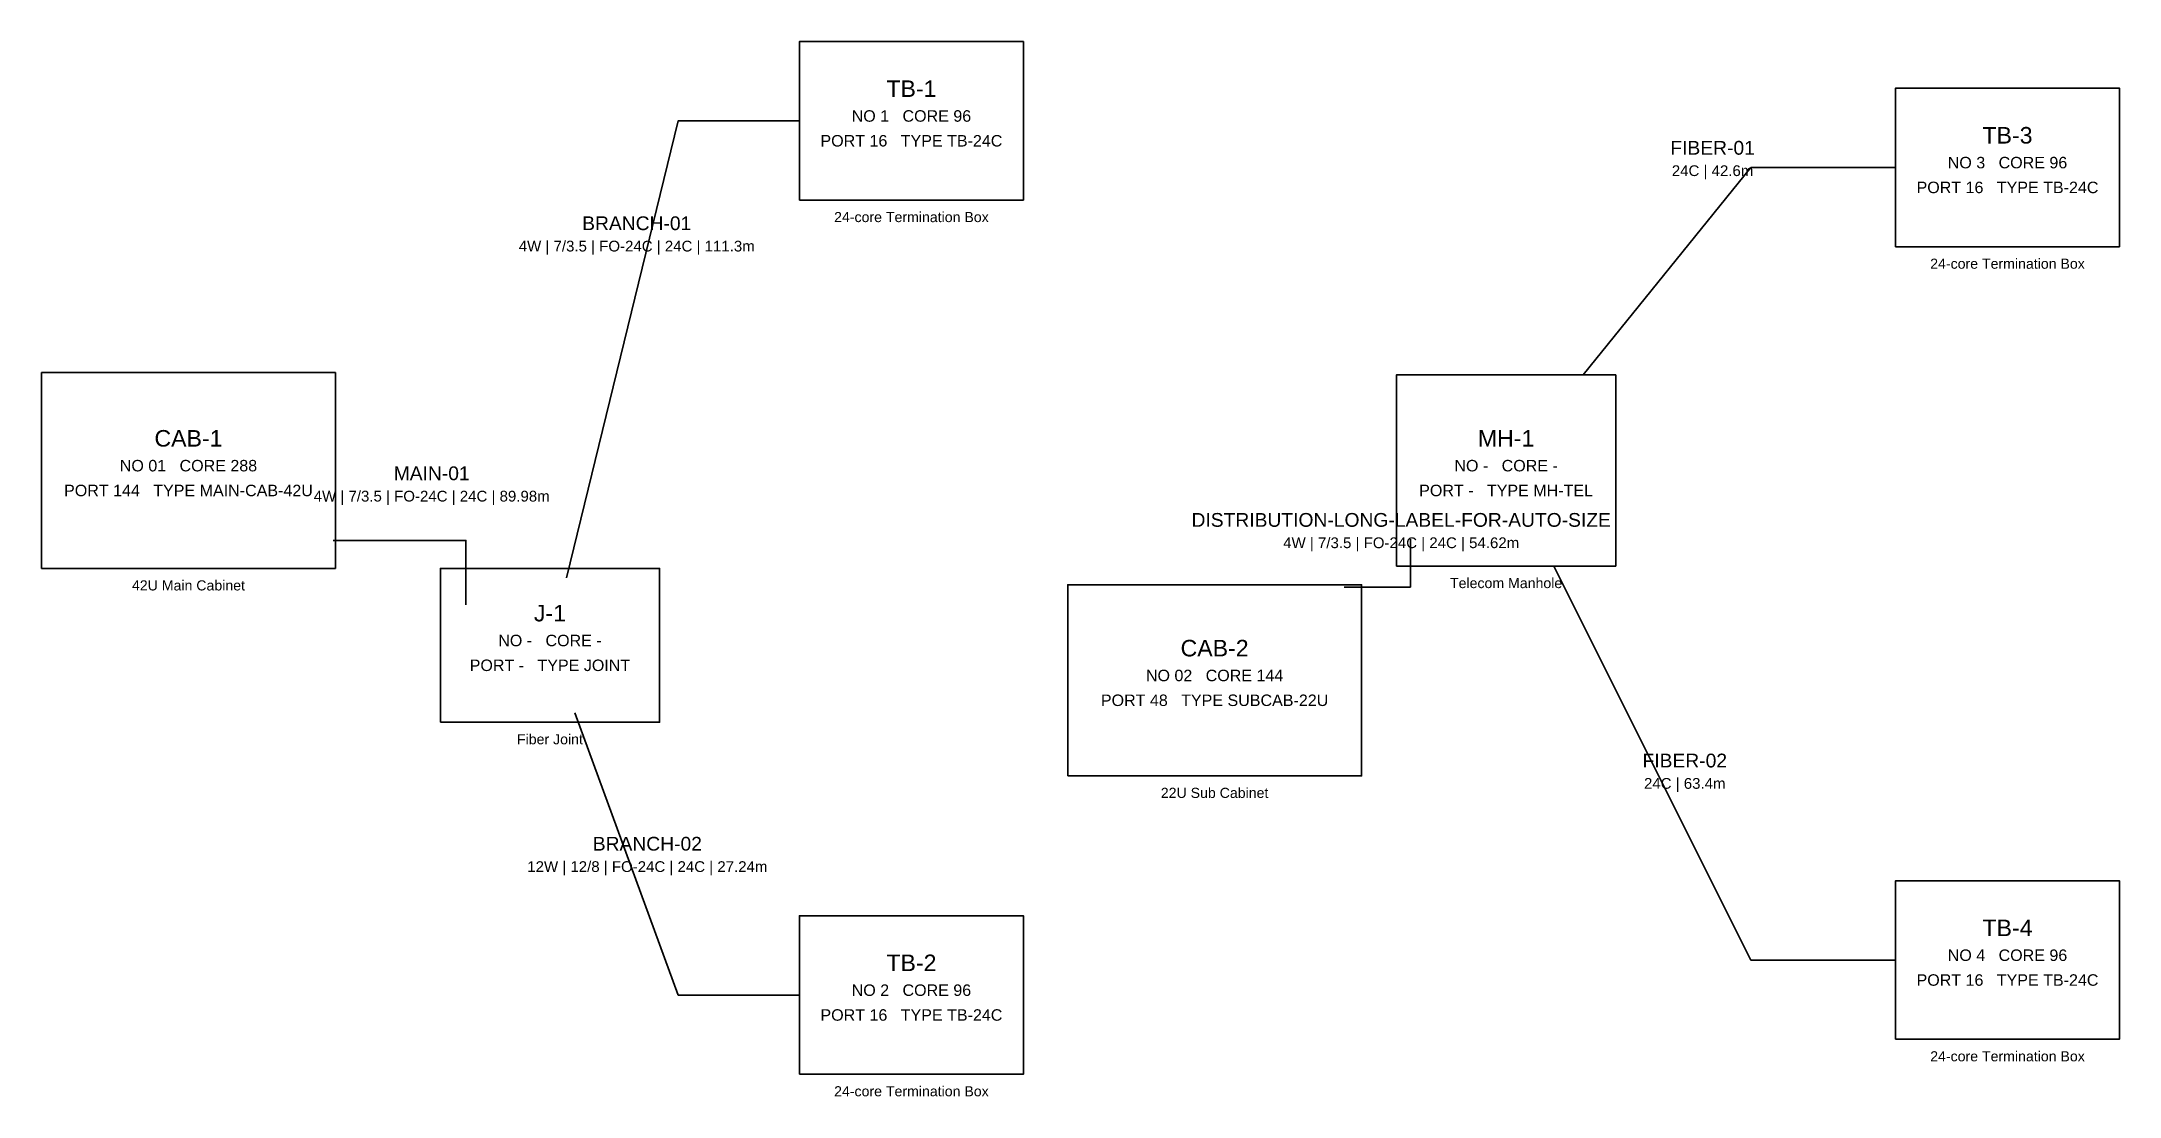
# Model space of a CAD drawing. Header units: millimetres. Extents: x 7 to 498, y 7 to 290.
# Drawn here: x 44.3 to 270.4, y 115.9 to 230.7 of the extents above; entities that cross this region are included whole.
import ezdxf
from ezdxf.enums import TextEntityAlignment as Align

# ---------------------------------------------------------------- set-up
doc = ezdxf.new("R2010")
doc.units = ezdxf.units.MM
for name, color, linetype, lineweight, true_color in [('DUCT_12W_12_8', 7, 'CONTINUOUS', 35, 0xf59e0b), ('DUCT_4W_7_3_5', 7, 'CONTINUOUS', 35, 0x22c55e), ('FO_24C', 7, 'CONTINUOUS', 35, 0xec4899), ('NODE_CAPTION', 8, 'CONTINUOUS', 13, 0x64748b), ('NODE_TEXT', 7, 'CONTINUOUS', 18, 0x111827), ('NODES', 5, 'CONTINUOUS', 35, 0x2563eb), ('ROUTE_TEXT', 7, 'CONTINUOUS', 18, 0x111827)]:
    doc.layers.add(name, color=color, linetype=linetype, lineweight=lineweight, true_color=true_color)
doc.styles.add('OPTIMUM_AR', font='Arial.ttf')

msp = doc.modelspace()

# ---------------------------------------------------------------- texts
at = {"layer": 'NODE_CAPTION', "style": 'OPTIMUM_AR'}
for s, p in [('24-core Termination Box', (138.95, 211.06)), ('24-core Termination Box', (258.2125, 205.985)), ('42U Main Cabinet', (60.2875, 170.9675)), ('Telecom Manhole', (203.6563, 171.2212)), ('Fiber Joint', (99.6188, 154.22)), ('22U Sub Cabinet', (171.9375, 148.3837)), ('24-core Termination Box', (258.2125, 119.71)), ('24-core Termination Box', (138.95, 115.9037))]:
    msp.add_text(s, height=1.1, dxfattribs=at).set_placement(p, align=Align.CENTER)
at = {"layer": 'NODE_TEXT', "style": 'OPTIMUM_AR'}
for s, height, p in [('TB-1', 1.8, (138.95, 224.6875)), ('NO 1   CORE 96', 1.25, (138.95, 221.9875)), ('PORT 16   TYPE TB-24C', 1.25, (138.95, 219.2875)), ('TB-3', 1.8, (258.2125, 219.6125)), ('NO 3   CORE 96', 1.25, (258.2125, 216.9125)), ('PORT 16   TYPE TB-24C', 1.25, (258.2125, 214.2125)), ('CAB-1', 1.8, (60.2875, 186.625)), ('MH-1', 1.8, (203.6563, 186.625)), ('NO 01   CORE 288', 1.25, (60.2875, 183.925)), ('NO -   CORE -', 1.25, (203.6563, 183.925)), ('PORT 144   TYPE MAIN-CAB-42U', 1.25, (60.2875, 181.225)), ('PORT -   TYPE MH-TEL', 1.25, (203.6563, 181.225)), ('J-1', 1.8, (99.6188, 167.5937)), ('NO -   CORE -', 1.25, (99.6188, 164.8937)), ('CAB-2', 1.8, (171.9375, 163.7875)), ('PORT -   TYPE JOINT', 1.25, (99.6188, 162.1937)), ('NO 02   CORE 144', 1.25, (171.9375, 161.0875)), ('PORT 48   TYPE SUBCAB-22U', 1.25, (171.9375, 158.3875)), ('TB-4', 1.8, (258.2125, 133.3375)), ('TB-2', 1.8, (138.95, 129.5312)), ('NO 4   CORE 96', 1.25, (258.2125, 130.6375)), ('PORT 16   TYPE TB-24C', 1.25, (258.2125, 127.9375)), ('NO 2   CORE 96', 1.25, (138.95, 126.8312)), ('PORT 16   TYPE TB-24C', 1.25, (138.95, 124.1312))]:
    msp.add_text(s, height=height, dxfattribs=at).set_placement(p, align=Align.CENTER)
at = {"layer": 'ROUTE_TEXT', "style": 'OPTIMUM_AR'}
for s, height, p in [('FIBER-01', 1.5, (226.1223, 218.3976)), ('24C | 42.6m', 1.17, (226.1223, 216.0726)), ('BRANCH-01', 1.5, (109.0629, 210.1863)), ('4W | 7/3.5 | FO-24C | 24C | 111.3m', 1.17, (109.0629, 207.8613)), ('MAIN-01', 1.5, (86.7512, 182.97)), ('4W | 7/3.5 | FO-24C | 24C | 89.98m', 1.17, (86.7512, 180.645)), ('DISTRIBUTION-LONG-LABEL-FOR-AUTO-SIZE', 1.5, (192.242, 177.895)), ('4W | 7/3.5 | FO-24C | 24C | 54.62m', 1.17, (192.242, 175.57)), ('FIBER-02', 1.5, (223.097, 151.7011)), ('24C | 63.4m', 1.17, (223.097, 149.3761)), ('BRANCH-02', 1.5, (110.2172, 142.6464)), ('12W | 12/8 | FO-24C | 24C | 27.24m', 1.17, (110.2172, 140.3214))]:
    msp.add_text(s, height=height, dxfattribs=at).set_placement(p, align=Align.CENTER)

# ---------------------------------------------------------------- linework, layer by layer
at = {"layer": 'DUCT_12W_12_8'}
msp.add_lwpolyline([(102.317, 157.635), (113.575, 126.9312), (126.77, 126.9312)], dxfattribs=at)
at = {"layer": 'DUCT_4W_7_3_5'}
for points in [[(101.4176, 172.3525), (113.575, 222.0875), (126.77, 222.0875)], [(76.02, 176.4125), (90.4838, 176.4125), (90.4838, 169.4139)], [(186.0347, 171.3375), (193.2525, 171.3375), (193.2525, 176.5343)]]:
    msp.add_lwpolyline(points, dxfattribs=at)
at = {"layer": 'FO_24C'}
for points in [[(212.0593, 194.4287), (230.3, 217.0125), (246.0325, 217.0125)], [(208.8581, 173.6212), (230.3, 130.7375), (246.0325, 130.7375)]]:
    msp.add_lwpolyline(points, dxfattribs=at)
at = {"layer": 'NODES'}
for points in [[(126.77, 213.46), (151.13, 213.46), (151.13, 230.715), (126.77, 230.715)], [(246.0325, 208.385), (270.3925, 208.385), (270.3925, 225.64), (246.0325, 225.64)], [(44.3013, 173.3675), (76.2738, 173.3675), (76.2738, 194.6825), (44.3013, 194.6825)], [(191.73, 173.6212), (215.5825, 173.6212), (215.5825, 194.4287), (191.73, 194.4287)], [(87.6925, 156.62), (111.545, 156.62), (111.545, 173.3675), (87.6925, 173.3675)], [(155.9513, 150.7837), (187.9237, 150.7837), (187.9237, 171.5913), (155.9513, 171.5913)], [(246.0325, 122.11), (270.3925, 122.11), (270.3925, 139.365), (246.0325, 139.365)], [(126.77, 118.3037), (151.13, 118.3037), (151.13, 135.5587), (126.77, 135.5587)]]:
    msp.add_lwpolyline(points, close=True, dxfattribs=at)

msp.set_redraw_order([(e.dxf.handle, doc.entitydb.next_handle()) for e in msp.query("TEXT MTEXT ATTDEF DIMENSION ARC_DIMENSION")])  # texts and dimensions are drawn at this point

doc.saveas('drawing.dxf')
